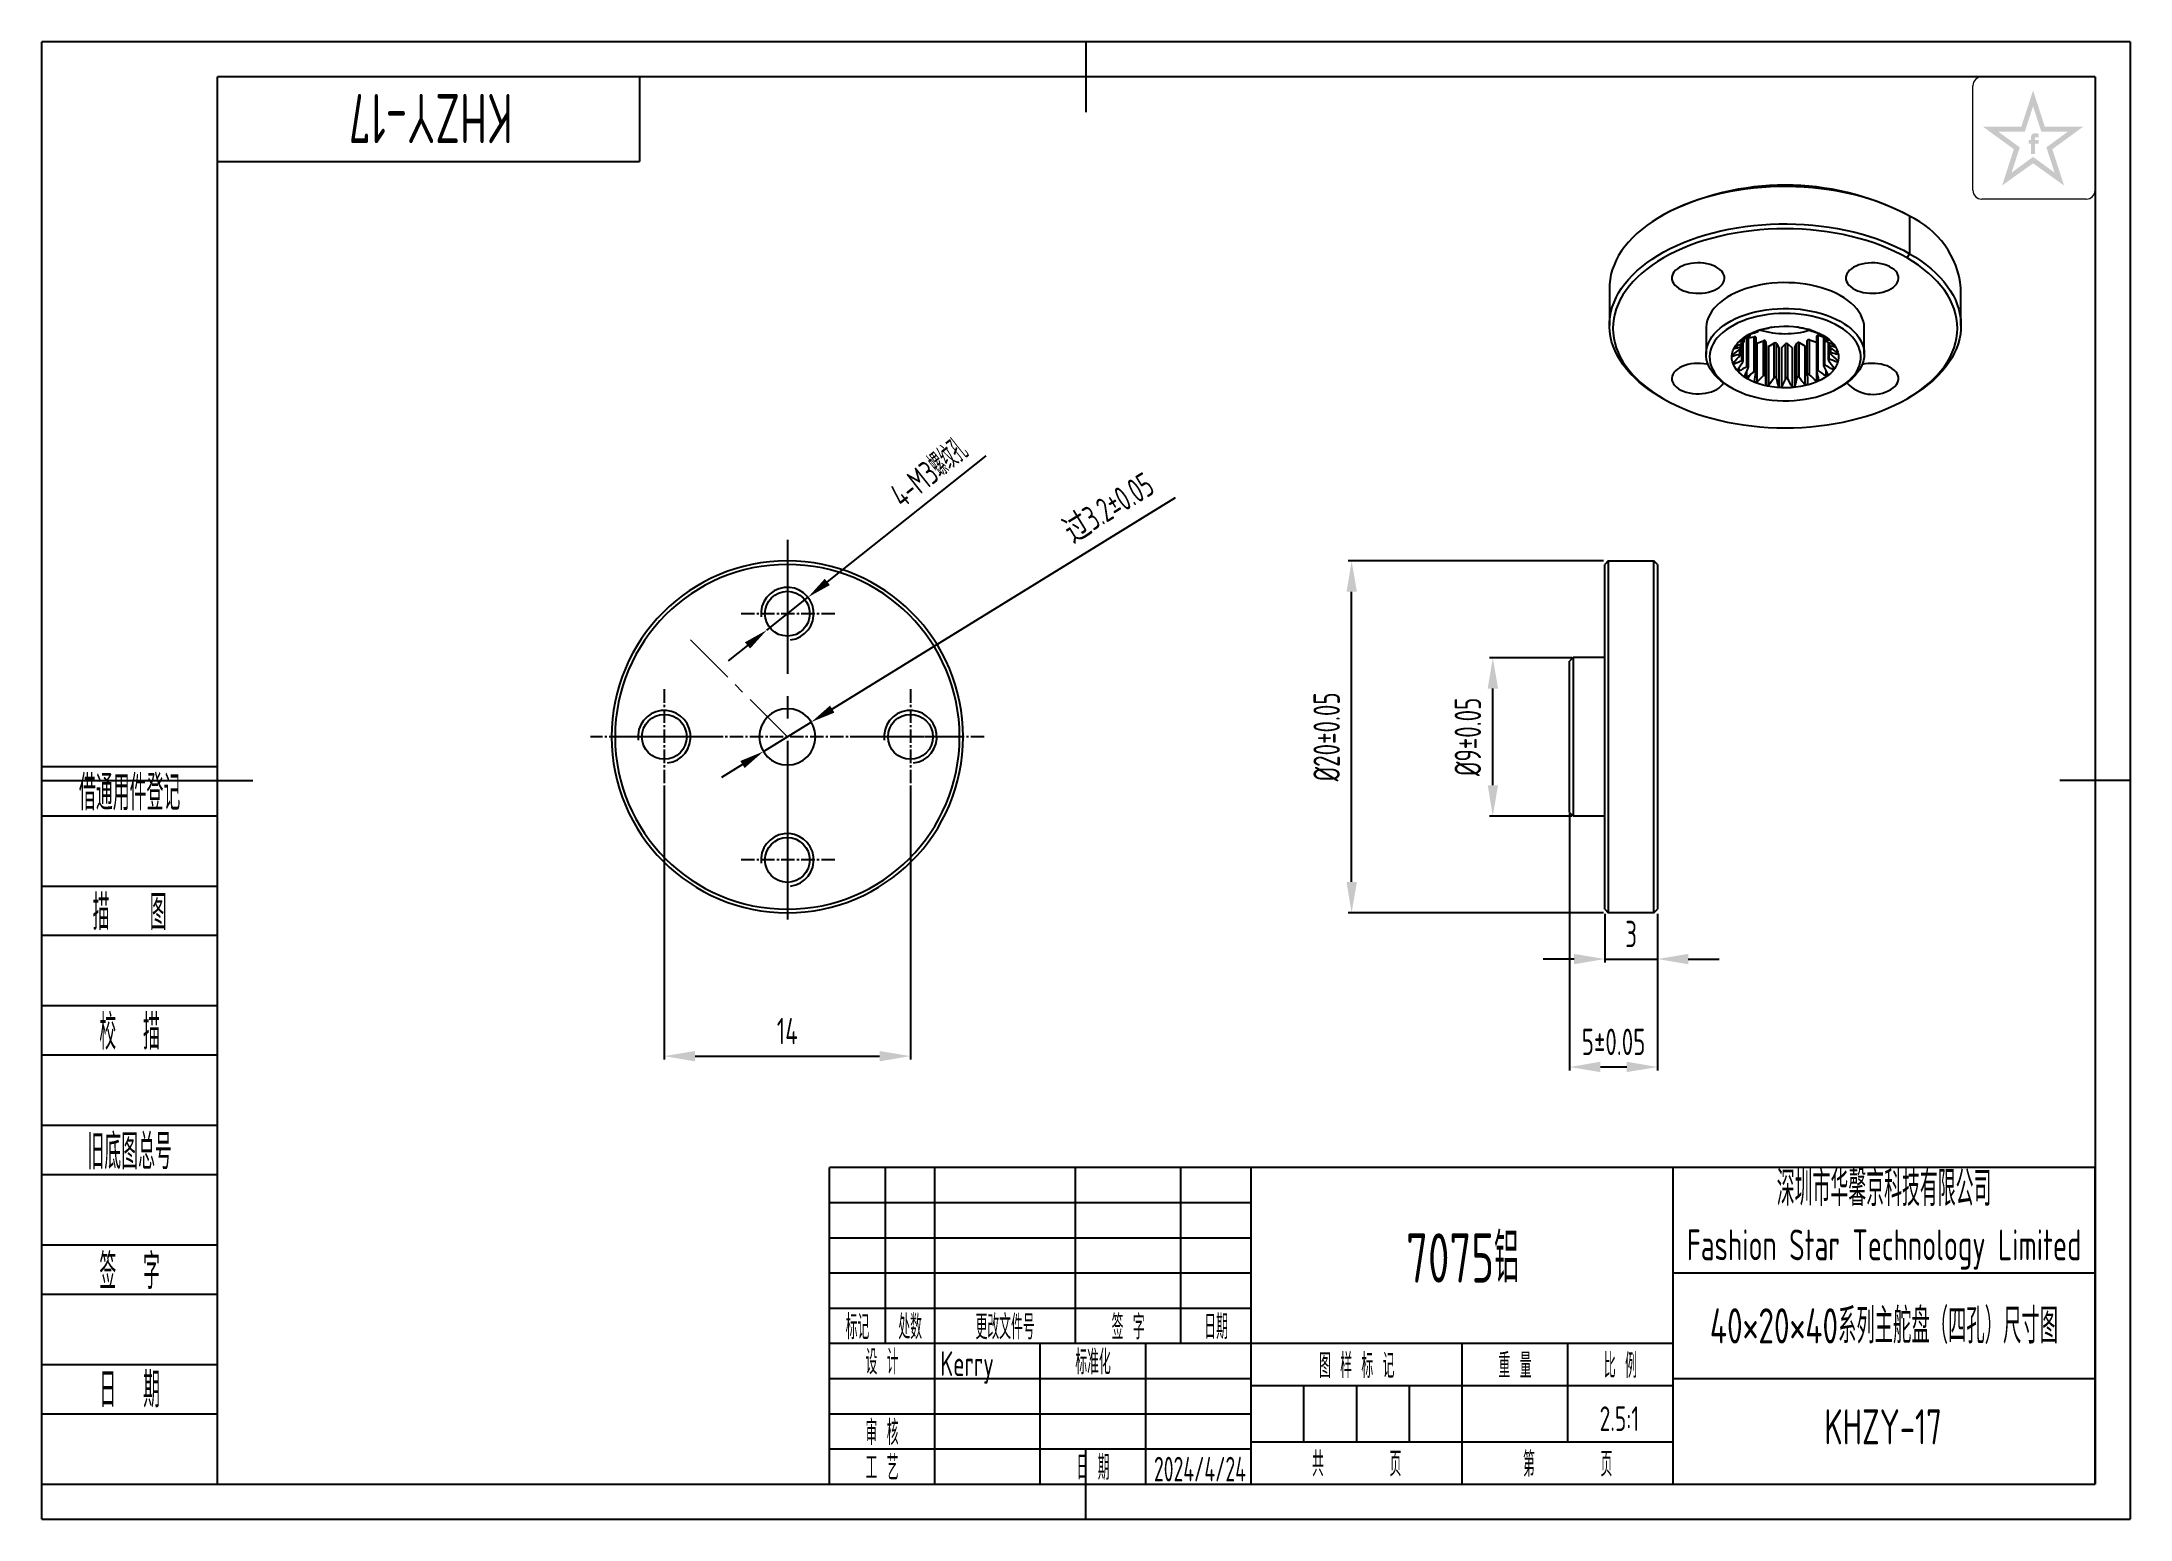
# Model space of a CAD drawing. Header units: inches. Extents: x -10 to 109, y -2 to 82.
import ezdxf
from ezdxf.enums import TextEntityAlignment as Align

# ---------------------------------------------------------------- set-up
doc = ezdxf.new("R2010")
doc.units = ezdxf.units.IN
doc.header["$LTSCALE"] = 0.4
doc.header["$MEASUREMENT"] = 0
doc.header["$PDMODE"] = 3
doc.header["$PDSIZE"] = 0.3125
doc.linetypes.add('CENTER', pattern=[0.6, 0.375, -0.075, 0.075, -0.075])
doc.linetypes.add('CENTER2', pattern=[28.575, 19.05, -3.175, 3.175, -3.175])
doc.layers.get('0').update_dxf_attribs({"linetype": 'CONTINUOUS'})
doc.layers.get('Defpoints').update_dxf_attribs({"linetype": 'CONTINUOUS'})
for name, color, linetype in [('1轮廓实线层', 7, 'CONTINUOUS'), ('2细线层', 4, 'CONTINUOUS'), ('3中心线层', 1, 'CENTER2'), ('6文字层', 3, 'CONTINUOUS'), ('7标注层', 4, 'CONTINUOUS'), ('DIM', 211, 'CONTINUOUS'), ('图框层', 7, 'CONTINUOUS')]:
    doc.layers.add(name, color=color, linetype=linetype)
doc.styles.add('PC_TEXTSTYLE', font='ISOCP.SHX', dxfattribs={"width": 0.707, "bigfont": 'GBCBIG.SHX'})
doc.styles.add('PC_TEXTSTYLE4', font='ISOCP.SHX', dxfattribs={"width": 0.707, "bigfont": 'GBCBIG.SHX'})
doc.dimstyles.new('GB_DIAMETER', dxfattribs={"dimtxt": 3.5, "dimasz": 3.5, "dimexe": 1, "dimexo": 0, "dimgap": 1.5, "dimtad": 1, "dimjust": 4, "dimdsep": 46, "dimtxsty": 'PC_TEXTSTYLE', "dimcen": 0, "dimclrd": 256, "dimclrt": 3, "dimadec": 0, "dimazin": 2, "dimtp": 0.1, "dimtm": 0.1, "dimtfac": 0.71, "dimtdec": 3, "dimtmove": 0, "dimatfit": 2, "dimfxl": 1, "dimtfill": 1, "dimarcsym": 0})
doc.dimstyles.new('GB_LINEAR', dxfattribs={"dimtxt": 3.5, "dimasz": 3.5, "dimexe": 1, "dimexo": 0, "dimgap": 1.5, "dimtad": 1, "dimdsep": 46, "dimtxsty": 'PC_TEXTSTYLE', "dimcen": 0, "dimclrd": 256, "dimclrt": 3, "dimadec": 0, "dimazin": 2, "dimtp": 0.1, "dimtm": 0.1, "dimtfac": 0.71, "dimtdec": 3, "dimtmove": 0, "dimatfit": 3, "dimfxl": 1, "dimtfill": 1, "dimarcsym": 0})

msp = doc.modelspace()

# ---------------------------------------------------------------- texts
at = {"layer": '6文字层', "insert": (94.8, 15), "char_height": 1.75, "width": 24, "attachment_point": 5, "style": 'PC_TEXTSTYLE4'}
msp.add_mtext('{\\H1.142857x;深圳市华馨京科技有限公司}\\P\\pxsm1,qc;Fashion Star Technology Limited', dxfattribs=at)

# ---------------------------------------------------------------- blocks, each defined once
blk = doc.blocks.new('*D2')
at = {"layer": '7标注层', "color": 0, "lineweight": -2}
for p, q in [((25.41, 39.72), (25.41, 24.13)), ((39.41, 39.72), (39.41, 24.13))]:
    blk.add_line(p, q, dxfattribs=at)
at = {"layer": '7标注层', "lineweight": -2}
blk.add_line((27.16, 24.33), (37.66, 24.33), dxfattribs=at)
at = {"layer": '7标注层'}
for points in [[(27.16, 24.62), (27.16, 24.03), (25.41, 24.33)], [(37.66, 24.03), (37.66, 24.62), (39.41, 24.33)]]:
    blk.add_solid(points, dxfattribs=at)
at = {"layer": 'Defpoints', "color": 0}
for p in [(25.41, 39.78), (39.41, 39.78), (39.41, 24.33)]:
    blk.add_point(p, dxfattribs=at)
at = {"layer": '7标注层', "color": 3, "insert": (32.41, 25.75), "char_height": 1.5, "attachment_point": 5, "style": 'PC_TEXTSTYLE', "bg_fill": 3, "box_fill_scale": 1.25, "bg_fill_color": 257, "bg_fill_transparency": 0}
blk.add_mtext('14', dxfattribs=at)
blk = doc.blocks.new('_ClosedBlank')
at = {"color": 0, "linetype": 'ByBlock', "lineweight": -2}
for p, q in [((-1, 0.167), (0, 0)), ((-1, 0.167), (-1, -0.167)), ((0, 0), (-1, -0.167))]:
    blk.add_line(p, q, dxfattribs=at)
blk = doc.blocks.new('*D10')
at = {"layer": '7标注层', "color": 0, "lineweight": -2}
for p, q in [((77.04, 46.98), (72.35, 46.98)), ((77.04, 37.98), (72.35, 37.98))]:
    blk.add_line(p, q, dxfattribs=at)
at = {"layer": '7标注层', "lineweight": -2}
blk.add_line((72.54, 39.73), (72.54, 45.23), dxfattribs=at)
at = {"layer": '7标注层'}
for points in [[(72.84, 45.23), (72.25, 45.23), (72.54, 46.98)], [(72.25, 39.73), (72.84, 39.73), (72.54, 37.98)]]:
    blk.add_solid(points, dxfattribs=at)
at = {"layer": 'Defpoints', "color": 0}
for p in [(72.54, 46.98), (77.11, 46.98), (77.11, 37.98)]:
    blk.add_point(p, dxfattribs=at)
at = {"layer": '7标注层', "color": 3, "insert": (71.12, 42.48), "char_height": 1.5, "attachment_point": 5, "rotation": 90, "style": 'PC_TEXTSTYLE', "bg_fill": 3, "box_fill_scale": 1.25, "bg_fill_color": 257, "bg_fill_transparency": 0}
blk.add_mtext('%%c9%%p0.05', dxfattribs=at)
blk = doc.blocks.new('*D3')
at = {"layer": '7标注层', "lineweight": -2}
for p, q in [((54.48, 56.07), (34.97, 44.06)), ((31.05, 41.65), (33.77, 43.32)), ((29.86, 40.91), (28.67, 40.18))]:
    blk.add_line(p, q, dxfattribs=at)
at = {"layer": '7标注层'}
for points in [[(34.84, 44.26), (35.09, 43.86), (33.77, 43.32)], [(29.98, 40.71), (29.74, 41.11), (31.05, 41.65)]]:
    blk.add_solid(points, dxfattribs=at)
at = {"layer": 'Defpoints', "color": 0}
for p in [(33.77, 43.32), (31.05, 41.65)]:
    blk.add_point(p, dxfattribs=at)
at = {"layer": '7标注层', "color": 3, "insert": (50.69, 55.48), "char_height": 1.4, "attachment_point": 5, "rotation": 31.6227, "style": 'PC_TEXTSTYLE', "bg_fill": 3, "box_fill_scale": 1.25, "bg_fill_color": 257, "bg_fill_transparency": 0}
blk.add_mtext('{\\fsimsun|b0|i0|c134|p54;过}{3.2%%p0.05}', dxfattribs=at)
blk = doc.blocks.new('*D5')
at = {"layer": '7标注层', "color": 0, "lineweight": -2}
for p, q in [((78.84, 52.48), (64.32, 52.48)), ((78.84, 32.48), (64.32, 32.48))]:
    blk.add_line(p, q, dxfattribs=at)
at = {"layer": '7标注层', "lineweight": -2}
blk.add_line((64.51, 34.23), (64.51, 50.73), dxfattribs=at)
at = {"layer": '7标注层'}
for points in [[(64.81, 50.73), (64.22, 50.73), (64.51, 52.48)], [(64.22, 34.23), (64.81, 34.23), (64.51, 32.48)]]:
    blk.add_solid(points, dxfattribs=at)
at = {"layer": 'Defpoints', "color": 0}
for p in [(64.51, 52.48), (78.91, 52.48), (78.91, 32.48)]:
    blk.add_point(p, dxfattribs=at)
at = {"layer": '7标注层', "color": 3, "insert": (63.09, 42.48), "char_height": 1.5, "attachment_point": 5, "rotation": 90, "style": 'PC_TEXTSTYLE', "bg_fill": 3, "box_fill_scale": 1.25, "bg_fill_color": 257, "bg_fill_transparency": 0}
blk.add_mtext('%%c20%%p0.05', dxfattribs=at)
blk = doc.blocks.new('*D8')
at = {"layer": '7标注层', "color": 0, "lineweight": -2}
for p, q in [((78.91, 32.42), (78.91, 29.65)), ((81.91, 32.42), (81.91, 29.65))]:
    blk.add_line(p, q, dxfattribs=at)
at = {"layer": '7标注层', "lineweight": -2}
for p, q in [((77.16, 29.85), (75.41, 29.85)), ((78.91, 29.85), (81.91, 29.85)), ((83.66, 29.85), (85.41, 29.85))]:
    blk.add_line(p, q, dxfattribs=at)
at = {"layer": '7标注层'}
for points in [[(77.16, 29.55), (77.16, 30.14), (78.91, 29.85)], [(83.66, 30.14), (83.66, 29.55), (81.91, 29.85)]]:
    blk.add_solid(points, dxfattribs=at)
at = {"layer": '7标注层', "color": 3, "insert": (80.41, 31.27), "char_height": 1.5, "attachment_point": 5, "style": 'PC_TEXTSTYLE', "bg_fill": 3, "box_fill_scale": 1.25, "bg_fill_color": 257, "bg_fill_transparency": 0}
blk.add_mtext('3', dxfattribs=at)
at = {"layer": 'Defpoints', "color": 0}
for p in [(78.91, 32.48), (81.91, 32.48), (81.91, 29.85)]:
    blk.add_point(p, dxfattribs=at)
blk = doc.blocks.new('*D9')
at = {"layer": '7标注层', "color": 0, "lineweight": -2}
for p, q in [((76.91, 38.12), (76.91, 23.52)), ((81.91, 32.42), (81.91, 23.52))]:
    blk.add_line(p, q, dxfattribs=at)
at = {"layer": '7标注层', "lineweight": -2}
blk.add_line((80.16, 23.71), (78.66, 23.71), dxfattribs=at)
at = {"layer": '7标注层'}
for points in [[(78.66, 24.01), (78.66, 23.42), (76.91, 23.71)], [(80.16, 23.42), (80.16, 24.01), (81.91, 23.71)]]:
    blk.add_solid(points, dxfattribs=at)
at = {"layer": 'Defpoints', "color": 0}
for p in [(76.91, 38.18), (81.91, 32.48)]:
    blk.add_point(p, dxfattribs=at)
at = {"layer": '7标注层', "color": 3, "insert": (79.41, 25.14), "char_height": 1.5, "attachment_point": 5, "style": 'PC_TEXTSTYLE', "bg_fill": 3, "box_fill_scale": 1.25, "bg_fill_color": 257, "bg_fill_transparency": 0}
blk.add_mtext('5%%p0.05', dxfattribs=at)
at = {"layer": 'Defpoints', "color": 0}
blk.add_point((76.91, 23.71), dxfattribs=at)
blk = doc.blocks.new('ZwmFrameMain_A4^_^无分区图框^_^landscape')
at = {"layer": '1轮廓实线层'}
for p, q in [((123.5, 205), (123.5, 195)), ((0, 0), (0, 200)), ((267, 200), (0, 200)), ((267, 200), (267, 0)), ((-25, 100), (5, 100)), ((272, 100), (262, 100)), ((123.5, -5), (123.5, 5)), ((0, 0), (267, 0))]:
    blk.add_line(p, q, dxfattribs=at)
at = {"layer": '2细线层'}
for p, q in [((-25, -5), (-25, 205)), ((272, 205), (-25, 205)), ((272, 205), (272, -5)), ((-25, -5), (272, -5))]:
    blk.add_line(p, q, dxfattribs=at)
blk = doc.blocks.new('ZwmFrameMain_标题栏1')
at = {"layer": '1轮廓实线层'}
for p, q in [((-180, 0), (-180, 45)), ((0, 45), (-180, 45)), ((-172, 20), (-172, 45)), ((-165, 20), (-165, 45)), ((-145, 20), (-145, 45)), ((-130, 20), (-130, 45)), ((-120, 0), (-120, 45)), ((0, 0), (0, 45)), ((-60, 30), (0, 30)), ((-180, 20), (-60, 20)), ((-165, 0), (-165, 20)), ((-150, 0), (-150, 20)), ((-135, 0), (-135, 20)), ((-60, 15), (0, 15)), ((-180, 0), (0, 0))]:
    blk.add_line(p, q, dxfattribs=at)
at = {"layer": '1轮廓实线层', "color": 7}
for p, q in [((-60, 0), (-60, 45)), ((-180, 25), (-120, 25))]:
    blk.add_line(p, q, dxfattribs=at)
at = {"layer": '2细线层'}
for p, q in [((-180, 40), (-120, 40)), ((-180, 35), (-120, 35)), ((-180, 30), (-120, 30)), ((-90, 0), (-90, 20)), ((-75, 6), (-75, 20)), ((-180, 15), (-120, 15)), ((-120, 14), (-60, 14)), ((-112.5, 6), (-112.5, 14)), ((-105, 6), (-105, 14)), ((-97.5, 6), (-97.5, 14)), ((-180, 10), (-120, 10)), ((-120, 6), (-60, 6)), ((-180, 5), (-120, 5))]:
    blk.add_line(p, q, dxfattribs=at)
at = {"layer": '6文字层', "style": 'PC_TEXTSTYLE', "width": 0.667}
for s, p in [('标记', (-176, 22.5)), ('处数', (-168.5, 22.5)), (' 更改文件号 ', (-155, 22.5)), (' 签 字 ', (-137.5, 22.5)), (' 日期 ', (-125, 22.5)), (' 设 计 ', (-172.5, 17.51)), (' 标准化 ', (-142.5, 17.51)), (' 图 样 标 记 ', (-105, 17)), (' 重 量 ', (-82.5, 17)), (' 比 例 ', (-67.5, 17)), (' 审 核 ', (-172.5, 7.5)), (' 工 艺 ', (-172.5, 2.5)), (' 日 期 ', (-142.5, 2.5)), ('共       页', (-105, 3)), ('第       页', (-75, 3))]:
    blk.add_text(s, height=3.5, dxfattribs=at).set_placement(p, align=Align.MIDDLE)
at = {"layer": '6文字层', "style": 'PC_TEXTSTYLE', "flags": 8}
for tag, height, width, p, p2 in [('企业名称', 5, 3.445461, (-54.29, 34.82), (-5.27, 34.82)), ('产品名称或材料标记', 7, 1.034456, (-113.46, 28.64), (-66.42, 28.64)), ('图样名称', 5, 3.480264, (-54.79, 19.98), (-5.27, 19.98)), ('标准化', 3.5, 1.756036, (-133.83, 15.37), (-120.75, 15.37)), ('审核', 3.5, 2.723972, (-163.99, 5.37), (-150.63, 5.37)), ('重量', 3.5, 2.448074, (-88.46, 7.54), (-76.55, 7.54)), ('比例', 3.5, 2.367734, (-73.35, 7.54), (-61.93, 7.54)), ('图样代号', 5, 3.489916, (-54.79, 5.63), (-5.52, 5.63)), ('工艺', 3.5, 2.851598, (-164.21, 0.37), (-150.89, 0.37)), ('日期', 3.5, 2.733185, (-133.83, 0.37), (-120.75, 0.37)), ('共几页', 3.5, 0.953151, (-108.58, 1.48), (-101.56, 1.48))]:
    blk.add_attdef(tag, text='', height=height, dxfattribs=dict(at, width=width)).set_placement(p, p2, align=Align.FIT)
at = {"layer": '6文字层', "style": 'PC_TEXTSTYLE', "width": 9.901758, "flags": 8}
blk.add_attdef('设计', text='', height=3.5, rotation=359.5768, dxfattribs=at).set_placement((-164.23, 15.37), (-150.37, 15.27), align=Align.FIT)
at = {"layer": '6文字层', "color": 3, "style": 'PC_TEXTSTYLE', "width": 0.96618, "flags": 8}
blk.add_attdef('第几页', text='', height=3.5, dxfattribs=at).set_placement((-78.29, 1.5), (-71.16, 1.5), align=Align.FIT)
at = {"layer": '6文字层', "color": 0, "style": 'PC_TEXTSTYLE', "width": 0.715273, "flags": 8}
blk.add_attdef('图纸张数', text='', height=3.5, dxfattribs=at).set_placement((-2.66, -3.87), (4.46, -3.87), align=Align.FIT)
blk = doc.blocks.new('ZwmFrameMain_图样代号')
at = {"layer": '2细线层', "linetype": 'Continuous'}
for p in [(60, 0), (0, -12)]:
    blk.add_line(p, (60, -12), dxfattribs=at)
at = {"layer": '6文字层', "style": 'PC_TEXTSTYLE', "width": 2.827942}
blk.add_attdef('图样代号', text='', height=7, rotation=180, dxfattribs=at).set_placement((58.24, -2.4), (2.35, -2.4), align=Align.FIT)
blk = doc.blocks.new('ZwmFrameMain_附加栏')
at = {"layer": '2细线层'}
for p, q in [((-25, 102), (0, 102)), ((-25, 95), (0, 95)), ((-25, 85), (0, 85)), ((-25, 78), (0, 78)), ((-25, 68), (0, 68)), ((-25, 61), (0, 61)), ((-25, 51), (0, 51)), ((-25, 44), (0, 44)), ((-25, 34), (0, 34)), ((-25, 27), (0, 27)), ((-25, 17), (0, 17)), ((-25, 10), (0, 10)), ((-25, 0), (0, 0))]:
    blk.add_line(p, q, dxfattribs=at)
at = {"layer": '6文字层', "color": 3, "style": 'PC_TEXTSTYLE'}
for s, width, p in [('借通用件登记', 0.667, (-12.5, 98.5)), ('描   图', 0.6667, (-12.5, 81.5)), ('校  描', 0.667, (-12.5, 64.5)), ('旧底图总号', 0.667, (-12.5, 47.5)), ('签  字', 0.667, (-12.5, 30.5)), ('日  期', 0.667, (-12.49, 13.6))]:
    blk.add_text(s, height=5, dxfattribs=dict(at, width=width)).set_placement(p, align=Align.MIDDLE)
at = {"layer": '6文字层', "style": 'PC_TEXTSTYLE'}
for tag, width, p, p2 in [('借通用件登记', 0.671328, (-23.44, 86.36), (-1.25, 86.36)), ('描图', 2.120922, (-23.44, 69.36), (-1.25, 69.36)), ('校图', 2.149976, (-23.75, 52.06), (-1.25, 52.06)), ('旧底图总号', 0.761452, (-22.84, 35.67), (-1.86, 35.67)), ('签字', 2.026939, (-23.14, 18.37), (-1.56, 18.37)), ('日期', 1.89999, (-22.84, 1.37), (-2.17, 1.37))]:
    blk.add_attdef(tag, text='', height=5, dxfattribs=dict(at, width=width)).set_placement(p, p2, align=Align.FIT)
blk = doc.blocks.new('*D23')
at = {"layer": '7标注层', "lineweight": -2}
for p, q in [((43.7, 58.46), (34.68, 51.29)), ((31.24, 48.55), (33.59, 50.42)), ((30.14, 47.68), (29.05, 46.81))]:
    blk.add_line(p, q, dxfattribs=at)
at = {"layer": '7标注层'}
for points in [[(34.54, 51.47), (34.83, 51.11), (33.59, 50.42)], [(30.29, 47.5), (30, 47.86), (31.24, 48.55)]]:
    blk.add_solid(points, dxfattribs=at)
at = {"layer": 'Defpoints', "color": 0}
for p in [(33.59, 50.42), (31.24, 48.55)]:
    blk.add_point(p, dxfattribs=at)
at = {"layer": '7标注层', "color": 3, "insert": (40.46, 57.52), "char_height": 1.4, "attachment_point": 5, "rotation": 38.4811, "style": 'PC_TEXTSTYLE', "bg_fill": 3, "box_fill_scale": 1.25, "bg_fill_color": 257, "bg_fill_transparency": 0}
blk.add_mtext('4-M3螺纹孔', dxfattribs=at)

# ---------------------------------------------------------------- dimensions: what is measured, and where the dimension line sits
at = {"layer": '7标注层'}
dim = msp.add_linear_dim(base=(72.544, 46.984), p1=(77.11, 37.984), p2=(77.11, 46.984), angle=90, text='%%c<>%%p0.05', dimstyle='GB_LINEAR', override={"dimscale": 0.5, "dimtxt": 3, "dimexe": 0.396, "dimexo": 0.1375, "dimdec": 0, "dimzin": 0, "dimpost": '<>', "dimcen": 0.198, "dimtp": 0, "dimtm": 0, "dimldrblk": 'ClosedBlank', "dimtvp": 0.1, "dimtfill": 1, "dimtfillclr": 0, "dimtzin": 0}, dxfattribs=at)
dim.commit()
dim.dimension.update_dxf_attribs({"geometry": '*D10', "text_midpoint": (72.544, 42.484), "dimtype": 160})
dim = msp.add_linear_dim(base=(39.412, 24.326), p1=(25.412, 39.784), p2=(39.412, 39.784), dimstyle='GB_LINEAR', override={"dimscale": 0.5, "dimtxt": 3, "dimasz": 3.5, "dimexe": 0.396, "dimexo": 0.1375, "dimgap": 1.5, "dimtad": 1, "dimdec": 0, "dimlfac": 1, "dimzin": 0, "dimpost": '<>', "dimsah": 0, "dimcen": 0.198, "dimse1": 0, "dimse2": 0, "dimsd1": 0, "dimsd2": 0, "dimtp": 0, "dimtm": 0, "dimtofl": 1, "dimldrblk": 'ClosedBlank', "dimtvp": 0.1, "dimtfill": 1, "dimtfillclr": 0, "dimtzin": 0}, dxfattribs=at)
dim.commit()
dim.dimension.update_dxf_attribs({"geometry": '*D2', "text_midpoint": (32.412, 24.326), "dimtype": 160})

# ---------------------------------------------------------------- hatches: boundary and pattern name
at = {"layer": '6文字层', "lineweight": 5}
h = msp.add_hatch(color=2, dxfattribs=at)
edge = h.paths.add_edge_path(flags=0)
edge.add_line((103.386, 76.209), (103.584, 76.209))
edge.add_line((103.584, 76.209), (103.584, 76.422))
edge.add_line((103.584, 76.422), (103.388, 76.422))
edge.add_line((103.388, 76.422), (103.388, 76.527))
edge.add_spline(control_points=[(103.388, 76.527), (103.388, 76.539), (103.388, 76.587), (103.482, 76.572), (103.541, 76.563), (103.575, 76.555), (103.588, 76.551)], knot_values=[0, 0, 0, 0, 1.4943482, 5.8188355, 8.4876202, 10.3632598, 10.3632598, 10.3632598, 10.3632598], degree=3, periodic=0)
edge.add_line((103.588, 76.551), (103.588, 76.769))
edge.add_spline(control_points=[(103.588, 76.769), (103.553, 76.778), (103.466, 76.798), (103.342, 76.809), (103.228, 76.757), (103.17, 76.685), (103.16, 76.63), (103.157, 76.614)], knot_values=[0, 0, 0, 0, 4.9341397, 11.9452686, 16.0265909, 21.3569295, 23.4510995, 23.4510995, 23.4510995, 23.4510995], degree=3, periodic=0)
edge.add_line((103.157, 76.614), (103.157, 76.422))
edge.add_line((103.157, 76.422), (103.014, 76.422))
edge.add_line((103.014, 76.422), (103.014, 76.209))
edge.add_line((103.014, 76.209), (103.159, 76.209))
edge.add_line((103.159, 76.209), (103.159, 75.614))
edge.add_line((103.159, 75.614), (103.386, 75.614))
edge.add_line((103.386, 75.614), (103.386, 76.209))
h.paths.add_polyline_path([(106.114, 77.166), (103.944, 77.166), (103.274, 79.237), (102.604, 77.166), (100.434, 77.166), (102.181, 75.893), (101.511, 73.828), (103.274, 75.09), (105.037, 73.828), (104.367, 75.893)])
h.paths.add_polyline_path([(104.031, 75.998), (104.497, 74.562), (103.274, 75.457), (102.051, 74.562), (102.517, 75.998), (101.29, 76.893), (102.806, 76.893), (103.274, 78.337), (103.742, 76.893), (105.257, 76.893)], flags=16)

# ---------------------------------------------------------------- linework, layer by layer
at = {"color": 7, "linetype": 'Continuous', "lineweight": 25}
for p, q in [((82.242, 72.158), (82.101, 72.076)), ((96.244, 72.077), (96.103, 72.158)), ((96.244, 72.077), (96.244, 69.953)), ((96.103, 69.709), (96.244, 69.953)), ((79.173, 67.994), (79.173, 65.871)), ((99.173, 65.871), (99.173, 67.994)), ((84.673, 65.708), (84.673, 64.238)), ((87.175, 65.282), (87.175, 65.375)), ((87.641, 65.535), (87.641, 65.585)), ((88.412, 65.771), (88.548, 65.79)), ((90.571, 65.628), (90.571, 65.592)), ((91.066, 65.434), (91.066, 65.354)), ((91.137, 65.361), (91.319, 65.314)), ((93.673, 64.238), (93.673, 65.708)), ((86.635, 64.219), (86.635, 64.561)), ((86.655, 64.599), (86.655, 64.828)), ((86.778, 63.845), (86.778, 64.901)), ((86.839, 64.961), (86.839, 65.112)), ((87.078, 65.161), (87.408, 65.225)), ((87.078, 63.5), (87.078, 65.22)), ((87.408, 63.243), (87.408, 65.225)), ((87.514, 63.197), (87.514, 65.182)), ((87.553, 64.863), (87.935, 65.007)), ((87.553, 64.863), (87.553, 62.638)), ((87.935, 63.024), (87.935, 65.007)), ((88.059, 62.987), (88.059, 64.97)), ((88.059, 64.97), (88.083, 64.707)), ((88.083, 64.707), (88.083, 62.482)), ((88.231, 64.676), (88.54, 64.87)), ((88.231, 64.676), (88.231, 62.451)), ((88.54, 62.887), (88.54, 64.87)), ((88.676, 62.87), (88.676, 64.853)), ((88.676, 64.853), (88.812, 64.601)), ((88.812, 64.601), (88.812, 62.376)), ((88.969, 64.593), (89.185, 64.825)), ((88.969, 64.593), (88.969, 62.368)), ((89.185, 62.842), (89.185, 64.825)), ((89.324, 62.845), (89.324, 64.827)), ((89.324, 64.827), (89.564, 64.603)), ((89.564, 64.603), (89.564, 62.379)), ((89.72, 64.618), (89.829, 64.874)), ((89.72, 64.618), (89.72, 62.393)), ((89.829, 62.891), (89.829, 64.874)), ((89.962, 62.913), (89.962, 64.896)), ((89.962, 64.896), (90.291, 64.714)), ((90.291, 64.714), (90.291, 62.489)), ((90.432, 63.031), (90.432, 65.013)), ((90.551, 63.071), (90.551, 65.054)), ((90.551, 65.054), (90.949, 64.925)), ((90.949, 64.925), (90.949, 62.7)), ((90.953, 65.247), (90.953, 63.274)), ((91.053, 63.309), (91.053, 65.292)), ((91.053, 65.292), (91.243, 65.262)), ((91.357, 65.215), (91.357, 63.582)), ((91.436, 65.181), (91.436, 65.046)), ((91.618, 64.922), (91.618, 63.937)), ((91.66, 64.899), (91.66, 64.692)), ((91.722, 64.621), (91.722, 64.314)), ((86.263, 63.799), (86.263, 63.673)), ((86.537, 63.459), (86.537, 63.269)), ((86.976, 63.238), (86.976, 62.916)), ((87.209, 63.094), (87.027, 62.836)), ((91.494, 63.276), (91.494, 62.998)), ((91.894, 63.536), (91.894, 63.366)), ((92.123, 63.894), (92.123, 63.78)), ((82.102, 61.789), (82.243, 61.708)), ((85.99, 62.402), (86.132, 62.32)), ((92.214, 62.32), (92.355, 62.402)), ((96.104, 61.708), (96.245, 61.79)), ((81.91, 52.284), (81.71, 52.484))]:
    msp.add_line(p, q, dxfattribs=at)
at = {"color": 1, "linetype": 'Continuous', "lineweight": 25}
for p, q in [((87.169, 65.286), (87.169, 65.373)), ((87.64, 65.544), (87.64, 65.584)), ((90.571, 65.597), (90.571, 65.628)), ((91.07, 65.357), (91.07, 65.433)), ((86.588, 64.237), (86.588, 64.52)), ((86.626, 64.611), (86.626, 64.81)), ((86.713, 63.869), (86.713, 64.862)), ((86.823, 64.968), (86.823, 65.104)), ((86.992, 63.531), (86.992, 65.181)), ((91.437, 63.611), (91.437, 65.042)), ((91.449, 65.052), (91.449, 65.175)), ((91.679, 63.959), (91.679, 64.657)), ((91.685, 64.703), (91.685, 64.884)), ((91.764, 64.331), (91.764, 64.59))]:
    msp.add_line(p, q, dxfattribs=at)
at = {"color": 7, "linetype": 'Continuous', "lineweight": 25, "flags": 128}
for points in [[(96.244, 72.077), (95.894, 72.269), (95.529, 72.451), (95.148, 72.623), (94.754, 72.785), (94.346, 72.935), (93.927, 73.073), (93.496, 73.2), (93.055, 73.314), (92.606, 73.417), (92.148, 73.506), (91.683, 73.582), (91.213, 73.646), (90.737, 73.696), (90.258, 73.733), (89.777, 73.757), (89.294, 73.767), (88.81, 73.764), (88.328, 73.747), (87.848, 73.716), (87.37, 73.673), (86.897, 73.616), (86.429, 73.546), (85.968, 73.463), (85.514, 73.367), (85.069, 73.259), (84.633, 73.138), (84.208, 73.006), (83.794, 72.861), (83.393, 72.705), (83.006, 72.539), (82.633, 72.361), (82.275, 72.174), (81.933, 71.977), (81.608, 71.77), (81.301, 71.555), (81.012, 71.331), (80.743, 71.099), (80.493, 70.861), (80.263, 70.615), (80.054, 70.364), (79.866, 70.107), (79.7, 69.845), (79.557, 69.578), (79.435, 69.308), (79.337, 69.035), (79.261, 68.76), (79.209, 68.482), (79.179, 68.204), (79.173, 67.994)], [(82.102, 61.789), (81.768, 61.991), (81.452, 62.202), (81.154, 62.422), (80.875, 62.65), (80.615, 62.885), (80.375, 63.127), (80.156, 63.376), (79.957, 63.63), (79.781, 63.89), (79.626, 64.154), (79.493, 64.422), (79.383, 64.694), (79.296, 64.968), (79.232, 65.245), (79.191, 65.523), (79.174, 65.802), (79.179, 66.081), (79.209, 66.359), (79.261, 66.636), (79.337, 66.912), (79.435, 67.185), (79.557, 67.455), (79.7, 67.722), (79.866, 67.984), (80.054, 68.241), (80.263, 68.492), (80.493, 68.738), (80.743, 68.976), (81.012, 69.208), (81.301, 69.432), (81.608, 69.647), (81.933, 69.854), (82.275, 70.051), (82.633, 70.238), (83.006, 70.416), (83.393, 70.582), (83.794, 70.738), (84.208, 70.883), (84.633, 71.015), (85.069, 71.136), (85.514, 71.244), (85.968, 71.34), (86.429, 71.423), (86.897, 71.493), (87.37, 71.55), (87.848, 71.593), (88.328, 71.624), (88.81, 71.641), (89.294, 71.644), (89.777, 71.634), (90.258, 71.61), (90.737, 71.573), (91.213, 71.523), (91.683, 71.459), (92.148, 71.383), (92.606, 71.294), (93.055, 71.191), (93.496, 71.077), (93.927, 70.95), (94.346, 70.812), (94.754, 70.662), (95.148, 70.5), (95.529, 70.328), (95.894, 70.146), (96.244, 69.953)], [(96.103, 69.709), (95.754, 69.9), (95.39, 70.081), (95.011, 70.252), (94.617, 70.412), (94.211, 70.561), (93.793, 70.698), (93.363, 70.822), (92.923, 70.935), (92.474, 71.035), (92.018, 71.122), (91.554, 71.196), (91.085, 71.257), (90.611, 71.304), (90.133, 71.338), (89.654, 71.359), (89.173, 71.366), (88.692, 71.359), (88.212, 71.338), (87.735, 71.304), (87.261, 71.257), (86.792, 71.196), (86.328, 71.122), (85.871, 71.035), (85.423, 70.935), (84.983, 70.822), (84.553, 70.698), (84.135, 70.561), (83.728, 70.412), (83.335, 70.252), (82.956, 70.081), (82.592, 69.9), (82.243, 69.709), (81.912, 69.507), (81.597, 69.297), (81.301, 69.078), (81.025, 68.851), (80.767, 68.617), (80.53, 68.375), (80.314, 68.127), (80.119, 67.873), (79.946, 67.614), (79.795, 67.35), (79.667, 67.083), (79.561, 66.812), (79.479, 66.538), (79.42, 66.263), (79.385, 65.986), (79.373, 65.708), (79.385, 65.431), (79.42, 65.154), (79.479, 64.878), (79.561, 64.604), (79.667, 64.334), (79.795, 64.066), (79.946, 63.802), (80.119, 63.543), (80.314, 63.289), (80.53, 63.041), (80.767, 62.8), (81.025, 62.565), (81.301, 62.338), (81.597, 62.119), (81.912, 61.909), (82.243, 61.708)], [(82.243, 61.708), (82.592, 61.516), (82.956, 61.335), (83.335, 61.164), (83.728, 61.004), (84.135, 60.856), (84.553, 60.719), (84.983, 60.594), (85.423, 60.481), (85.871, 60.381), (86.328, 60.294), (86.792, 60.22), (87.261, 60.159), (87.735, 60.112), (88.212, 60.078), (88.692, 60.058), (89.173, 60.051), (89.654, 60.058), (90.133, 60.078), (90.611, 60.112), (91.085, 60.159), (91.554, 60.22), (92.018, 60.294), (92.474, 60.381), (92.923, 60.481), (93.363, 60.594), (93.793, 60.719), (94.211, 60.856), (94.617, 61.004), (95.011, 61.164), (95.39, 61.335), (95.754, 61.516), (96.103, 61.708), (96.434, 61.909), (96.748, 62.119), (97.044, 62.338), (97.321, 62.565), (97.579, 62.8), (97.816, 63.041), (98.032, 63.289), (98.227, 63.543), (98.4, 63.802), (98.551, 64.066), (98.679, 64.334), (98.785, 64.604), (98.867, 64.878), (98.926, 65.154), (98.961, 65.431), (98.973, 65.708), (98.961, 65.986), (98.926, 66.263), (98.867, 66.538), (98.785, 66.812), (98.679, 67.083), (98.551, 67.35), (98.4, 67.614), (98.227, 67.873), (98.032, 68.127), (97.816, 68.375), (97.579, 68.617), (97.321, 68.851), (97.044, 69.078), (96.748, 69.297), (96.434, 69.507), (96.103, 69.709)], [(85.284, 67.953), (85.408, 68.035), (85.514, 68.125), (85.6, 68.222), (85.664, 68.324), (85.705, 68.43), (85.722, 68.538), (85.716, 68.647), (85.687, 68.754), (85.634, 68.859), (85.56, 68.959), (85.464, 69.052), (85.348, 69.138), (85.215, 69.215), (85.066, 69.282), (84.904, 69.337), (84.731, 69.38), (84.55, 69.411), (84.364, 69.428), (84.176, 69.431), (83.989, 69.421), (83.805, 69.397), (83.627, 69.36), (83.46, 69.311), (83.304, 69.25), (83.162, 69.178), (83.038, 69.096), (82.932, 69.006), (82.847, 68.909), (82.783, 68.807), (82.742, 68.701), (82.724, 68.593), (82.73, 68.484), (82.759, 68.377), (82.812, 68.272), (82.887, 68.172), (82.983, 68.079), (83.098, 67.993), (83.231, 67.916), (83.38, 67.849), (83.542, 67.794), (83.715, 67.751), (83.896, 67.721), (84.082, 67.703), (84.27, 67.7), (84.458, 67.71), (84.642, 67.734), (84.819, 67.771), (84.987, 67.82), (85.143, 67.881), (85.284, 67.953)], [(95.183, 67.953), (95.308, 68.035), (95.414, 68.125), (95.499, 68.222), (95.563, 68.324), (95.604, 68.43), (95.622, 68.538), (95.616, 68.647), (95.587, 68.754), (95.534, 68.859), (95.459, 68.959), (95.363, 69.052), (95.248, 69.138), (95.115, 69.215), (94.966, 69.282), (94.804, 69.337), (94.631, 69.38), (94.45, 69.411), (94.264, 69.428), (94.076, 69.431), (93.888, 69.421), (93.704, 69.397), (93.527, 69.36), (93.359, 69.311), (93.203, 69.25), (93.062, 69.178), (92.937, 69.096), (92.832, 69.006), (92.746, 68.909), (92.682, 68.807), (92.641, 68.701), (92.623, 68.593), (92.629, 68.484), (92.659, 68.377), (92.711, 68.272), (92.786, 68.172), (92.882, 68.079), (92.997, 67.993), (93.131, 67.916), (93.28, 67.849), (93.442, 67.794), (93.615, 67.751), (93.795, 67.721), (93.981, 67.703), (94.17, 67.7), (94.357, 67.71), (94.541, 67.734), (94.718, 67.771), (94.886, 67.82), (95.042, 67.881), (95.183, 67.953)], [(96.244, 69.953), (96.577, 69.752), (96.893, 69.54), (97.191, 69.321), (97.471, 69.093), (97.731, 68.858), (97.971, 68.616), (98.19, 68.367), (98.388, 68.113), (98.565, 67.853), (98.72, 67.589), (98.853, 67.321), (98.963, 67.049), (99.05, 66.775), (99.114, 66.498), (99.155, 66.22), (99.172, 65.941), (99.166, 65.662), (99.137, 65.384), (99.085, 65.106), (99.009, 64.831), (98.911, 64.558), (98.789, 64.288), (98.645, 64.021), (98.48, 63.759), (98.292, 63.502), (98.083, 63.251), (97.853, 63.005), (97.603, 62.766), (97.334, 62.535), (97.045, 62.311), (96.738, 62.096), (96.413, 61.889), (96.245, 61.79)], [(93.673, 65.708), (93.673, 65.732), (93.658, 65.919), (93.62, 66.105), (93.559, 66.289), (93.475, 66.471), (93.368, 66.648), (93.24, 66.82), (93.09, 66.987), (92.92, 67.147), (92.731, 67.299), (92.522, 67.443), (92.297, 67.578), (92.055, 67.703), (91.798, 67.818), (91.528, 67.922), (91.245, 68.014), (90.951, 68.095), (90.648, 68.162), (90.338, 68.217), (90.021, 68.259), (89.7, 68.288), (89.376, 68.303), (89.051, 68.305), (88.727, 68.293), (88.405, 68.268), (88.087, 68.229), (87.775, 68.177), (87.47, 68.113), (87.174, 68.035), (86.888, 67.946), (86.614, 67.845), (86.354, 67.733), (86.108, 67.61), (85.878, 67.478), (85.666, 67.336), (85.471, 67.185), (85.296, 67.027), (85.141, 66.862), (85.008, 66.691), (84.896, 66.515), (84.806, 66.335), (84.739, 66.152), (84.695, 65.966), (84.675, 65.778), (84.673, 65.708)], [(85.99, 62.402), (85.934, 62.435), (85.717, 62.575), (85.518, 62.723), (85.338, 62.879), (85.178, 63.042), (85.039, 63.212), (84.922, 63.387), (84.826, 63.566), (84.754, 63.749), (84.704, 63.934), (84.677, 64.121), (84.675, 64.309), (84.695, 64.496), (84.739, 64.682), (84.806, 64.865), (84.896, 65.046), (85.008, 65.222), (85.141, 65.393), (85.296, 65.558), (85.471, 65.716), (85.666, 65.866), (85.878, 66.008), (86.108, 66.14), (86.354, 66.263), (86.614, 66.375), (86.888, 66.476), (87.174, 66.566), (87.47, 66.643), (87.775, 66.708), (88.087, 66.759), (88.405, 66.798), (88.727, 66.823), (89.051, 66.835), (89.376, 66.834), (89.7, 66.818), (90.021, 66.79), (90.338, 66.748), (90.648, 66.693), (90.951, 66.625), (91.245, 66.544), (91.528, 66.452), (91.798, 66.348), (92.055, 66.233), (92.297, 66.108), (92.522, 65.973), (92.731, 65.829), (92.92, 65.677), (93.09, 65.517), (93.24, 65.35), (93.368, 65.178), (93.475, 65.001), (93.559, 64.82), (93.62, 64.635), (93.658, 64.449), (93.673, 64.262), (93.664, 64.074), (93.632, 63.888), (93.576, 63.703), (93.498, 63.521), (93.397, 63.343), (93.274, 63.169), (93.13, 63.001), (92.965, 62.839), (92.78, 62.685), (92.576, 62.539), (92.355, 62.401), (92.355, 62.401)], [(92.213, 62.32), (92.43, 62.454), (92.628, 62.597), (92.808, 62.749), (92.968, 62.907), (93.107, 63.072), (93.224, 63.243), (93.319, 63.418), (93.392, 63.596), (93.442, 63.778), (93.468, 63.96), (93.471, 64.144), (93.451, 64.327), (93.407, 64.509), (93.34, 64.688), (93.25, 64.864), (93.138, 65.036), (93.004, 65.202), (92.85, 65.362), (92.675, 65.516), (92.481, 65.661), (92.269, 65.798), (92.04, 65.925), (91.796, 66.042), (91.537, 66.149), (91.265, 66.244), (90.982, 66.327), (90.689, 66.398), (90.388, 66.456), (90.08, 66.502), (89.767, 66.534), (89.451, 66.552), (89.133, 66.557), (88.816, 66.549), (88.5, 66.527), (88.188, 66.491), (87.882, 66.443), (87.583, 66.381), (87.292, 66.307), (87.011, 66.221), (86.743, 66.123), (86.487, 66.014), (86.247, 65.894), (86.022, 65.764), (85.815, 65.625), (85.625, 65.478), (85.456, 65.323), (85.306, 65.161), (85.178, 64.993), (85.071, 64.82), (84.987, 64.643), (84.926, 64.463), (84.888, 64.281), (84.873, 64.098), (84.882, 63.915), (84.914, 63.732), (84.97, 63.551), (85.048, 63.374), (85.149, 63.2), (85.272, 63.031), (85.416, 62.867), (85.581, 62.71), (85.766, 62.561), (85.969, 62.42), (86.189, 62.288), (86.426, 62.165), (86.678, 62.053), (86.943, 61.953), (87.221, 61.863), (87.509, 61.786), (87.806, 61.721), (88.111, 61.67), (88.422, 61.631), (88.737, 61.606), (89.054, 61.594), (89.371, 61.595), (89.688, 61.611), (90.002, 61.639), (90.311, 61.681), (90.615, 61.736), (90.91, 61.804), (91.196, 61.884), (91.47, 61.977), (91.732, 62.08), (91.981, 62.195), (92.213, 62.32)], [(87.027, 62.836), (86.843, 62.952), (86.678, 63.077), (86.534, 63.21), (86.41, 63.351), (86.309, 63.496), (86.23, 63.647), (86.176, 63.801), (86.145, 63.957), (86.139, 64.114), (86.157, 64.271), (86.2, 64.426), (86.266, 64.579), (86.356, 64.727), (86.469, 64.87), (86.603, 65.007), (86.758, 65.136), (86.933, 65.257), (87.125, 65.368), (87.335, 65.469), (87.558, 65.558), (87.795, 65.636), (88.043, 65.701), (88.3, 65.753), (88.564, 65.791), (88.833, 65.816), (89.105, 65.827), (89.377, 65.823), (89.648, 65.805), (89.914, 65.774), (90.175, 65.729), (90.428, 65.67), (90.671, 65.599), (90.901, 65.515), (91.118, 65.42), (91.319, 65.314)], [(91.319, 65.314), (91.502, 65.198), (91.667, 65.073), (91.812, 64.94), (91.936, 64.8), (92.037, 64.654), (92.116, 64.503), (92.17, 64.349), (92.201, 64.193), (92.207, 64.036), (92.189, 63.879), (92.146, 63.724), (92.079, 63.571), (91.989, 63.423), (91.877, 63.28), (91.742, 63.143), (91.587, 63.014), (91.413, 62.893), (91.22, 62.782), (91.011, 62.681), (90.787, 62.592), (90.551, 62.514), (90.303, 62.449), (90.046, 62.397), (89.782, 62.359), (89.513, 62.334), (89.241, 62.324), (88.969, 62.327), (88.698, 62.345), (88.431, 62.376), (88.171, 62.421), (87.918, 62.48), (87.675, 62.551), (87.445, 62.635), (87.228, 62.73), (87.027, 62.836)], [(87.514, 65.182), (87.513, 65.185), (87.509, 65.196), (87.5, 65.207), (87.487, 65.216), (87.469, 65.223), (87.449, 65.227), (87.429, 65.228), (87.408, 65.225)], [(88.059, 64.97), (88.055, 64.982), (88.046, 64.993), (88.032, 65.002), (88.015, 65.009), (87.996, 65.013), (87.975, 65.014), (87.954, 65.012), (87.935, 65.007)], [(90.551, 65.054), (90.532, 65.058), (90.511, 65.06), (90.49, 65.058), (90.471, 65.053), (90.455, 65.046), (90.442, 65.036), (90.434, 65.025), (90.432, 65.013)], [(91.053, 65.292), (91.033, 65.293), (91.012, 65.292), (90.993, 65.287), (90.976, 65.28), (90.963, 65.27), (90.955, 65.259), (90.953, 65.247)], [(84.789, 63.653), (84.731, 63.665), (84.55, 63.696), (84.364, 63.713), (84.176, 63.716), (83.989, 63.706), (83.805, 63.682), (83.627, 63.645), (83.46, 63.596), (83.304, 63.535), (83.162, 63.463), (83.038, 63.381), (82.932, 63.292), (82.847, 63.195), (82.783, 63.092), (82.742, 62.986), (82.724, 62.878), (82.73, 62.769), (82.759, 62.662), (82.812, 62.557), (82.887, 62.458), (82.983, 62.364), (83.098, 62.278), (83.231, 62.201), (83.38, 62.135), (83.542, 62.079), (83.715, 62.036), (83.896, 62.006), (84.082, 61.989), (84.27, 61.985), (84.458, 61.995), (84.642, 62.019), (84.819, 62.056), (84.987, 62.105), (85.143, 62.167), (85.284, 62.238), (85.284, 62.238)], [(95.183, 62.238), (95.308, 62.32), (95.414, 62.41), (95.499, 62.507), (95.563, 62.609), (95.604, 62.715), (95.622, 62.824), (95.616, 62.932), (95.587, 63.04), (95.534, 63.144), (95.459, 63.244), (95.363, 63.337), (95.248, 63.423), (95.115, 63.5), (94.966, 63.567), (94.804, 63.622), (94.631, 63.665), (94.45, 63.696), (94.264, 63.713), (94.076, 63.716), (93.888, 63.706), (93.704, 63.682), (93.557, 63.653)]]:
    msp.add_lwpolyline(points, dxfattribs=at)
msp.add_circle((25.412, 42.484), 1.275)
at = {"color": 7, "linetype": 'Continuous', "lineweight": 25}
for centre, radius, start, end in [((89.173, 58.822), 15.029, 62.54349, 117.46188), ((94.183, 67.506), 5.014, 5.59115, 65.729), ((88.494, 62.822), 2.885, 118.70281, 119.99309), ((88.909, 61.887), 3.909, 107.79673, 109.90379), ((89.173, 70.356), 4.953, 253.28474, 286.39421), ((89.13, 61.028), 4.797, 98.60168, 100.44011), ((89.198, 60.908), 4.918, 81.74437, 82.48676), ((89.36, 61.645), 4.163, 72.59878, 74.61949), ((89.751, 62.634), 3.098, 61.79606, 64.25652), ((87.176, 64.096), 1.003, 174.27468, 179.49336), ((87.402, 64.021), 1.242, 151.0232, 155.54806), ((87.898, 63.639), 1.871, 132.58606, 136.03044), ((88.438, 62.919), 2.773, 119.99292, 121.31765), ((88.597, 64.779), 0.107, 43.21819, 122.07628), ((89.256, 64.738), 0.112, 52.8828, 129.19589), ((89.909, 64.806), 0.104, 59.22724, 139.81455), ((90.304, 63.481), 2.085, 48.05139, 51.25593), ((90.839, 63.961), 1.363, 29.82286, 34.07612), ((91.146, 64.093), 1.027, 6.73035, 11.86836), ((87.314, 64.131), 1.146, 198.77909, 203.55384), ((87.758, 64.42), 1.678, 219.58076, 223.28375), ((88.329, 65.097), 2.567, 235.3883, 238.17779), ((90.159, 64.893), 2.318, 305.16491, 308.1509), ((90.719, 64.312), 1.509, 321.15686, 325.13221), ((91.1, 64.109), 1.074, 342.16531, 347.15042), ((84.876, 63.036), 0.895, 297.07666, 331.71891), ((88.818, 66.055), 3.644, 247.47463, 249.6828), ((89.095, 66.981), 4.611, 257.31529, 259.20271), ((89.171, 67.514), 5.15, 265.99979, 267.75317), ((89.181, 67.433), 5.069, 274.33826, 276.11019), ((89.298, 66.773), 4.398, 283.05232, 285.00018), ((89.633, 65.804), 3.372, 292.95963, 295.28511), ((94.157, 63.932), 1.98, 221.81636, 301.22693)]:
    msp.add_arc(centre, radius, start, end, dxfattribs=at)
for points in [[(87.108, 65.352), (87.257, 65.404), (87.398, 65.451), (87.531, 65.495)], [(87.64, 65.544), (87.621, 65.551), (87.6, 65.557), (87.578, 65.563)], [(87.714, 65.609), (87.843, 65.64), (87.965, 65.669), (88.081, 65.694)], [(88.208, 65.726), (88.224, 65.734), (88.242, 65.74), (88.26, 65.745)], [(89.904, 65.775), (89.933, 65.771), (89.96, 65.765), (89.985, 65.758)], [(90.115, 65.731), (90.225, 65.71), (90.341, 65.686), (90.464, 65.659)], [(90.605, 65.617), (90.593, 65.612), (90.582, 65.605), (90.571, 65.597)], [(90.686, 65.552), (90.815, 65.513), (90.952, 65.471), (91.097, 65.424)], [(91.137, 65.361), (91.114, 65.36), (91.092, 65.358), (91.07, 65.357)], [(91.215, 65.364), (91.189, 65.363), (91.162, 65.362), (91.137, 65.361)], [(86.588, 64.237), (86.458, 64.197), (86.319, 64.153), (86.173, 64.104)], [(86.178, 64.196), (86.328, 64.316), (86.47, 64.428), (86.604, 64.532)], [(86.229, 63.762), (86.36, 63.903), (86.484, 64.035), (86.601, 64.157)], [(86.626, 64.611), (86.514, 64.589), (86.396, 64.563), (86.271, 64.535)], [(86.315, 64.622), (86.475, 64.72), (86.626, 64.811), (86.768, 64.895)], [(86.823, 64.968), (86.738, 64.96), (86.647, 64.95), (86.551, 64.938)], [(86.632, 65.016), (86.791, 65.09), (86.942, 65.159), (87.084, 65.223)], [(87.169, 65.286), (87.115, 65.288), (87.057, 65.288), (86.996, 65.288)], [(91.162, 65.297), (91.302, 65.238), (91.451, 65.175), (91.609, 65.106)], [(91.698, 65.031), (91.61, 65.04), (91.527, 65.047), (91.449, 65.052)], [(91.512, 64.981), (91.655, 64.902), (91.807, 64.817), (91.968, 64.725)], [(92.021, 64.639), (91.903, 64.663), (91.791, 64.684), (91.685, 64.703)], [(91.716, 64.625), (91.852, 64.526), (91.997, 64.419), (92.151, 64.304)], [(91.759, 64.251), (91.881, 64.133), (92.01, 64.006), (92.147, 63.87)], [(92.166, 64.213), (92.024, 64.256), (91.89, 64.295), (91.764, 64.331)], [(86.713, 63.869), (86.572, 63.809), (86.422, 63.744), (86.263, 63.673)], [(86.465, 63.35), (86.569, 63.508), (86.667, 63.656), (86.759, 63.794)], [(86.992, 63.531), (86.849, 63.45), (86.697, 63.363), (86.537, 63.269)], [(86.871, 62.985), (86.941, 63.155), (87.007, 63.315), (87.07, 63.464)], [(87.209, 63.094), (87.133, 63.037), (87.056, 62.978), (86.976, 62.916)], [(87.408, 63.243), (87.344, 63.195), (87.277, 63.145), (87.209, 63.094)], [(87.422, 62.689), (87.454, 62.867), (87.484, 63.034), (87.512, 63.19)], [(87.935, 63.024), (87.815, 62.904), (87.688, 62.776), (87.553, 62.638)], [(88.083, 62.482), (88.074, 62.662), (88.066, 62.83), (88.059, 62.987)], [(90.432, 63.031), (90.433, 62.873), (90.435, 62.705), (90.436, 62.525)], [(90.949, 62.7), (90.809, 62.832), (90.676, 62.956), (90.551, 63.071)], [(90.955, 63.252), (90.992, 63.098), (91.032, 62.932), (91.073, 62.756)], [(91.494, 62.998), (91.339, 63.109), (91.192, 63.213), (91.053, 63.309)], [(91.367, 63.542), (91.437, 63.396), (91.512, 63.238), (91.591, 63.071)], [(91.894, 63.366), (91.733, 63.454), (91.581, 63.536), (91.437, 63.611)], [(91.641, 63.882), (91.74, 63.748), (91.845, 63.604), (91.957, 63.45)], [(92.123, 63.78), (91.966, 63.844), (91.819, 63.904), (91.679, 63.959)], [(88.54, 62.887), (88.443, 62.752), (88.34, 62.607), (88.231, 62.451)], [(88.812, 62.376), (88.764, 62.552), (88.718, 62.716), (88.676, 62.87)], [(89.185, 62.842), (89.117, 62.695), (89.045, 62.537), (88.969, 62.368)], [(89.564, 62.379), (89.479, 62.544), (89.399, 62.699), (89.324, 62.845)], [(89.829, 62.891), (89.795, 62.736), (89.759, 62.57), (89.72, 62.393)], [(90.291, 62.489), (90.175, 62.64), (90.066, 62.781), (89.962, 62.913)]]:
    msp.add_open_spline(points, degree=3, dxfattribs=at)
for points, knots in [([(87.531, 65.495), (87.538, 65.497), (87.551, 65.502), (87.58, 65.512), (87.614, 65.526), (87.634, 65.537), (87.642, 65.542), (87.641, 65.543), (87.64, 65.544)], [0, 0, 0, 0, 0.1442403, 0.2798624, 0.5095876, 0.7326737, 0.8623229, 1, 1, 1, 1]), ([(88.081, 65.694), (88.087, 65.696), (88.099, 65.698), (88.127, 65.705), (88.163, 65.714), (88.191, 65.721), (88.204, 65.725), (88.207, 65.725), (88.208, 65.726)], [0, 0, 0, 0, 0.1442403, 0.2798624, 0.5095876, 0.7326737, 0.8623229, 1, 1, 1, 1]), ([(89.985, 65.758), (89.987, 65.758), (89.99, 65.757), (90.006, 65.753), (90.037, 65.747), (90.073, 65.74), (90.099, 65.734), (90.11, 65.732), (90.115, 65.731)], [0, 0, 0, 0, 0.1442403, 0.2798624, 0.5095876, 0.7326737, 0.8623229, 1, 1, 1, 1]), ([(90.571, 65.597), (90.571, 65.596), (90.571, 65.595), (90.581, 65.59), (90.605, 65.58), (90.64, 65.567), (90.667, 65.558), (90.679, 65.554), (90.686, 65.552)], [0, 0, 0, 0, 0.1442403, 0.2798624, 0.5095876, 0.7326737, 0.8623229, 1, 1, 1, 1]), ([(91.07, 65.357), (91.068, 65.356), (91.064, 65.355), (91.067, 65.349), (91.084, 65.336), (91.114, 65.318), (91.141, 65.305), (91.155, 65.3), (91.162, 65.297)], [0, 0, 0, 0, 0.14424025, 0.27986237, 0.50958756, 0.73267365, 0.86232289, 1, 1, 1, 1]), ([(86.601, 64.157), (86.607, 64.164), (86.618, 64.176), (86.632, 64.2), (86.638, 64.227), (86.624, 64.24), (86.606, 64.242), (86.594, 64.239), (86.588, 64.237)], [0, 0, 0, 0, 0.1442403, 0.2798624, 0.5095876, 0.7326737, 0.8623229, 1, 1, 1, 1]), ([(86.604, 64.532), (86.611, 64.538), (86.624, 64.548), (86.644, 64.57), (86.658, 64.595), (86.653, 64.61), (86.641, 64.613), (86.631, 64.612), (86.626, 64.611)], [0, 0, 0, 0, 0.1442403, 0.2798624, 0.5095876, 0.7326737, 0.8623229, 1, 1, 1, 1]), ([(86.768, 64.895), (86.776, 64.899), (86.79, 64.908), (86.814, 64.927), (86.837, 64.949), (86.841, 64.963), (86.835, 64.969), (86.827, 64.968), (86.823, 64.968)], [0, 0, 0, 0, 0.1442403, 0.2798624, 0.5095876, 0.7326737, 0.8623229, 1, 1, 1, 1]), ([(87.084, 65.223), (87.091, 65.226), (87.106, 65.233), (87.133, 65.247), (87.162, 65.266), (87.175, 65.279), (87.175, 65.285), (87.171, 65.286), (87.169, 65.286)], [0, 0, 0, 0, 0.14424025, 0.27986237, 0.50958756, 0.73267365, 0.86232289, 1, 1, 1, 1]), ([(91.449, 65.052), (91.446, 65.052), (91.439, 65.052), (91.434, 65.046), (91.442, 65.031), (91.467, 65.01), (91.492, 64.993), (91.505, 64.985), (91.512, 64.981)], [0, 0, 0, 0, 0.1442403, 0.2798624, 0.5095876, 0.7326737, 0.8623229, 1, 1, 1, 1]), ([(91.685, 64.703), (91.68, 64.704), (91.671, 64.705), (91.659, 64.7), (91.658, 64.684), (91.676, 64.66), (91.696, 64.64), (91.709, 64.63), (91.716, 64.625)], [0, 0, 0, 0, 0.1442403, 0.2798624, 0.5095876, 0.7326737, 0.8623229, 1, 1, 1, 1]), ([(91.764, 64.331), (91.758, 64.332), (91.745, 64.335), (91.728, 64.332), (91.718, 64.317), (91.727, 64.291), (91.743, 64.268), (91.754, 64.257), (91.759, 64.251)], [0, 0, 0, 0, 0.1442403, 0.2798624, 0.5095876, 0.7326737, 0.8623229, 1, 1, 1, 1]), ([(86.759, 63.794), (86.764, 63.801), (86.772, 63.815), (86.78, 63.84), (86.777, 63.867), (86.755, 63.878), (86.733, 63.876), (86.719, 63.872), (86.713, 63.869)], [0, 0, 0, 0, 0.1442403, 0.2798624, 0.5095876, 0.7326737, 0.8623229, 1, 1, 1, 1]), ([(87.07, 63.464), (87.072, 63.472), (87.078, 63.487), (87.078, 63.513), (87.066, 63.539), (87.038, 63.546), (87.013, 63.541), (86.999, 63.534), (86.992, 63.531)], [0, 0, 0, 0, 0.1442403, 0.2798624, 0.5095876, 0.7326737, 0.8623229, 1, 1, 1, 1]), ([(87.512, 63.19), (87.513, 63.198), (87.515, 63.213), (87.509, 63.239), (87.488, 63.262), (87.455, 63.265), (87.428, 63.256), (87.415, 63.247), (87.408, 63.243)], [0, 0, 0, 0, 0.14424025, 0.27986237, 0.50958756, 0.73267365, 0.86232289, 1, 1, 1, 1]), ([(88.059, 62.987), (88.058, 62.995), (88.056, 63.011), (88.043, 63.035), (88.016, 63.055), (87.98, 63.052), (87.953, 63.04), (87.941, 63.029), (87.935, 63.024)], [0, 0, 0, 0, 0.1442403, 0.2798624, 0.5095876, 0.7326737, 0.8623229, 1, 1, 1, 1]), ([(90.551, 63.071), (90.544, 63.077), (90.531, 63.087), (90.503, 63.099), (90.468, 63.099), (90.443, 63.077), (90.433, 63.053), (90.432, 63.038), (90.432, 63.031)], [0, 0, 0, 0, 0.1442403, 0.2798624, 0.5095876, 0.7326737, 0.8623229, 1, 1, 1, 1]), ([(91.053, 63.309), (91.046, 63.313), (91.032, 63.322), (91.004, 63.329), (90.972, 63.324), (90.955, 63.3), (90.951, 63.274), (90.954, 63.26), (90.955, 63.252)], [0, 0, 0, 0, 0.1442403, 0.2798624, 0.5095876, 0.7326737, 0.8623229, 1, 1, 1, 1]), ([(91.437, 63.611), (91.43, 63.615), (91.416, 63.621), (91.39, 63.625), (91.364, 63.615), (91.355, 63.589), (91.358, 63.563), (91.364, 63.55), (91.367, 63.542)], [0, 0, 0, 0, 0.1442403, 0.2798624, 0.5095876, 0.7326737, 0.8623229, 1, 1, 1, 1]), ([(91.679, 63.959), (91.672, 63.961), (91.659, 63.966), (91.636, 63.966), (91.618, 63.953), (91.618, 63.926), (91.627, 63.902), (91.636, 63.889), (91.641, 63.882)], [0, 0, 0, 0, 0.1442403, 0.2798624, 0.5095876, 0.7326737, 0.8623229, 1, 1, 1, 1]), ([(88.676, 62.87), (88.673, 62.878), (88.668, 62.892), (88.649, 62.915), (88.616, 62.93), (88.58, 62.922), (88.555, 62.906), (88.545, 62.894), (88.54, 62.887)], [0, 0, 0, 0, 0.1442403, 0.2798624, 0.5095876, 0.7326737, 0.8623229, 1, 1, 1, 1]), ([(89.324, 62.845), (89.319, 62.852), (89.311, 62.866), (89.287, 62.885), (89.251, 62.895), (89.217, 62.882), (89.196, 62.863), (89.189, 62.849), (89.185, 62.842)], [0, 0, 0, 0, 0.1442403, 0.2798624, 0.5095876, 0.7326737, 0.8623229, 1, 1, 1, 1]), ([(89.962, 62.913), (89.956, 62.92), (89.945, 62.932), (89.919, 62.948), (89.882, 62.953), (89.852, 62.935), (89.835, 62.913), (89.831, 62.898), (89.829, 62.891)], [0, 0, 0, 0, 0.1442403, 0.2798624, 0.5095876, 0.7326737, 0.8623229, 1, 1, 1, 1])]:
    msp.add_open_spline(points, degree=3, knots=knots, dxfattribs=at)
at = {"layer": '2细线层'}
msp.add_arc((25.412, 42.484), 1.5, 277, 187, dxfattribs=at)
at = {"layer": '6文字层', "color": 212, "lineweight": 5}
for p, q in [((100.353, 80), (106.8, 80)), ((106.8, 80), (106.8, 73.558)), ((99.855, 73.558), (99.855, 79.501)), ((106.301, 73.06), (100.353, 73.06))]:
    msp.add_line(p, q, dxfattribs=at)
for centre, start, end in [((100.353, 79.501), 90, 180), ((100.353, 73.558), 180, 270), ((106.301, 73.558), 270, 0)]:
    msp.add_arc(centre, 0.499, start, end, dxfattribs=at)

# ---------------------------------------------------------------- block references
at = {"layer": '图框层'}
ref = msp.add_blockref('ZwmFrameMain_图样代号', (0, 80), dxfattribs=dict(at, xscale=0.4, yscale=0.4, zscale=0.4))
ref.add_attrib('图样代号', 'KHZY-17', dxfattribs={"layer": '6文字层', "height": 2.8, "rotation": 180, "style": 'PC_TEXTSTYLE', "width": 0.707}).set_placement((12.117, 79.039), align=Align.CENTER)
at = {"layer": '图框层', "xscale": 0.4, "yscale": 0.4, "zscale": 0.4}
msp.add_blockref('ZwmFrameMain_附加栏', (0, 0), dxfattribs=at)
at = {"layer": '图框层'}
ref = msp.add_blockref('ZwmFrameMain_标题栏1', (106.8, 0), dxfattribs=dict(at, xscale=0.4, yscale=0.4, zscale=0.4))
ref.add_attrib('产品名称或材料标记', '7075铝', dxfattribs={"layer": '6文字层', "height": 2.8, "style": 'PC_TEXTSTYLE', "width": 0.707}).set_placement((70.823, 11.454), align=Align.CENTER)
ref.add_attrib('设计', 'Kerry', (41.109, 6.149), dxfattribs={"layer": '6文字层', "height": 1.4, "rotation": 359.57685, "style": 'PC_TEXTSTYLE', "width": 0.707})
ref.add_attrib('日期', '2024/4/24', dxfattribs={"layer": '6文字层', "height": 1.4, "style": 'PC_TEXTSTYLE', "width": 0.57954}).set_placement((53.266, 0.149), (58.499, 0.149), align=Align.FIT)
ref.add_attrib('图样名称', '40×20×40系列主舵盘（四孔）尺寸图', dxfattribs={"layer": '6文字层', "height": 2, "style": 'PC_TEXTSTYLE', "width": 0.684938}).set_placement((84.886, 7.991), (104.693, 7.991), align=Align.FIT)
ref.add_attrib('图样代号', 'KHZY-17', dxfattribs={"layer": '6文字层', "height": 2, "style": 'PC_TEXTSTYLE', "width": 0.707}).set_placement((94.74, 2.252), align=Align.CENTER)
ref.add_attrib('比例', '2.5:1', dxfattribs={"layer": '6文字层', "height": 1.4, "style": 'PC_TEXTSTYLE', "width": 0.707}).set_placement((79.743, 3.017), align=Align.CENTER)

msp.set_redraw_order([(e.dxf.handle, doc.entitydb.next_handle()) for e in msp.query("TEXT MTEXT ATTDEF DIMENSION ARC_DIMENSION")])  # texts and dimensions are drawn at this point

# ---------------------------------------------------------------- next in the draw order: linework, layer by layer
msp.add_circle((32.412, 35.484), 1.275)
at = {"layer": '2细线层'}
msp.add_arc((32.412, 35.484), 1.5, 277, 187, dxfattribs=at)
at = {"layer": '3中心线层', "ltscale": 0.1}
for p, q in [((25.412, 45.184), (25.412, 39.784)), ((35.112, 35.484), (29.712, 35.484))]:
    msp.add_line(p, q, dxfattribs=at)
at = {"layer": '3中心线层'}
msp.add_line((32.412, 38.184), (32.412, 32.784), dxfattribs=at)

# ---------------------------------------------------------------- next in the draw order: dimensions: what is measured, and where the dimension line sits
at = {"layer": '7标注层'}
dim = msp.add_diameter_dim_2p(p1=(31.05, 41.645), p2=(33.774, 43.323), text='{\\fsimsun|b0|i0|c134|p54;过}{<>%%p0.05}', dimstyle='GB_DIAMETER', override={"dimscale": 0.4, "dimpost": '<>', "dimatfit": 0, "dimtvp": 0.1, "dimtfill": 1, "dimtfillclr": 0}, dxfattribs=at)
dim.commit()
dim.dimension.update_dxf_attribs({"geometry": '*D3', "text_midpoint": (51.469, 54.218), "dimtype": 163})
dim = msp.add_linear_dim(base=(64.514, 52.484), p1=(78.91, 32.484), p2=(78.91, 52.484), angle=90, text='%%c<>%%p0.05', dimstyle='GB_LINEAR', override={"dimscale": 0.5, "dimtxt": 3, "dimexe": 0.396, "dimexo": 0.1375, "dimdec": 0, "dimzin": 0, "dimpost": '<>', "dimcen": 0.198, "dimtp": 0, "dimtm": 0, "dimldrblk": 'ClosedBlank', "dimtvp": 0.1, "dimtfill": 1, "dimtfillclr": 0, "dimtzin": 0}, dxfattribs=at)
dim.commit()
dim.dimension.update_dxf_attribs({"geometry": '*D5', "text_midpoint": (64.514, 42.484), "dimtype": 160})

# ---------------------------------------------------------------- next in the draw order: linework, layer by layer
at = {"color": 7, "linetype": 'Continuous', "lineweight": 25}
for p, q in [((79.11, 52.484), (78.91, 52.284)), ((79.11, 52.484), (81.71, 52.484)), ((77.11, 46.984), (76.91, 46.784)), ((78.91, 46.984), (77.11, 46.984))]:
    msp.add_line(p, q, dxfattribs=at)
for centre in [(32.412, 49.484), (39.412, 42.484)]:
    msp.add_circle(centre, 1.275)
for radius, start, end in [(10, 0, 180), (9.8, 0, 180), (1.6, 0, 180), (10, 180, 0), (9.8, 180, 0), (1.6, 180, 0)]:
    msp.add_arc((32.412, 42.484), radius, start, end, dxfattribs=at)
at = {"layer": '2细线层'}
for centre in [(32.412, 49.484), (39.412, 42.484)]:
    msp.add_arc(centre, 1.5, 277, 187, dxfattribs=at)
at = {"layer": '3中心线层'}
for p, q in [((32.412, 53.684), (32.412, 31.284)), ((32.412, 52.184), (32.412, 46.784)), ((28.112, 42.484), (22.712, 42.484))]:
    msp.add_line(p, q, dxfattribs=at)
at = {"layer": '3中心线层', "ltscale": 0.1}
for p, q in [((35.112, 49.484), (29.712, 49.484)), ((39.412, 45.184), (39.412, 39.784)), ((43.612, 42.484), (21.212, 42.484)), ((42.112, 42.484), (36.712, 42.484))]:
    msp.add_line(p, q, dxfattribs=at)
at = {"layer": 'DIM', "color": 1, "linetype": 'CENTER', "lineweight": 5, "ltscale": 20}
msp.add_line((32.412, 42.484), (26.755, 48.141), dxfattribs=at)

# ---------------------------------------------------------------- next in the draw order: dimensions: what is measured, and where the dimension line sits
at = {"layer": '7标注层'}
dim = msp.add_linear_dim(base=(81.91, 29.847), p1=(78.91, 32.484), p2=(81.91, 32.484), dimstyle='GB_LINEAR', override={"dimscale": 0.5, "dimtxt": 3, "dimexe": 0.396, "dimexo": 0.1375, "dimdec": 0, "dimzin": 0, "dimpost": '<>', "dimcen": 0.198, "dimtp": 0, "dimtm": 0, "dimldrblk": 'ClosedBlank', "dimtvp": 0.1, "dimtfill": 1, "dimtfillclr": 0, "dimtzin": 0}, dxfattribs=at)
dim.commit()
dim.dimension.update_dxf_attribs({"geometry": '*D8', "text_midpoint": (80.41, 29.847), "dimtype": 160})

# ---------------------------------------------------------------- next in the draw order: dimensions: what is measured, and where the dimension line sits
dim = msp.add_linear_dim(base=(76.91, 23.714), p1=(81.91, 32.484), p2=(76.91, 38.184), text='<>%%p0.05', dimstyle='GB_LINEAR', override={"dimscale": 0.5, "dimtxt": 3, "dimexe": 0.396, "dimexo": 0.1375, "dimdec": 0, "dimzin": 0, "dimpost": '<>', "dimcen": 0.198, "dimtp": 0, "dimtm": 0, "dimldrblk": 'ClosedBlank', "dimtvp": 0.1, "dimtfill": 1, "dimtfillclr": 0, "dimtzin": 0}, dxfattribs=at)
dim.commit()
dim.dimension.update_dxf_attribs({"geometry": '*D9', "text_midpoint": (79.41, 23.714), "dimtype": 160})

# ---------------------------------------------------------------- next in the draw order: linework, layer by layer
at = {"color": 7, "linetype": 'Continuous', "lineweight": 25}
for p, q in [((78.91, 32.684), (78.91, 52.284)), ((79.11, 52.484), (79.11, 32.484)), ((81.71, 32.484), (81.71, 52.484)), ((81.91, 52.284), (81.91, 32.684)), ((76.91, 38.184), (76.91, 46.784)), ((77.11, 46.984), (77.11, 37.984)), ((76.91, 38.184), (77.11, 37.984)), ((77.11, 37.984), (78.91, 37.984)), ((78.91, 32.684), (79.11, 32.484)), ((81.71, 32.484), (79.11, 32.484)), ((81.71, 32.484), (81.91, 32.684))]:
    msp.add_line(p, q, dxfattribs=at)

# ---------------------------------------------------------------- next in the draw order: block references
at = {"layer": '图框层', "xscale": 0.4, "yscale": 0.4, "zscale": 0.4}
msp.add_blockref('ZwmFrameMain_A4^_^无分区图框^_^landscape', (0, 0), dxfattribs=at)

# ---------------------------------------------------------------- next in the draw order: dimensions: what is measured, and where the dimension line sits
at = {"layer": '7标注层'}
dim = msp.add_diameter_dim_2p(p1=(31.238, 48.551), p2=(33.586, 50.417), text='4-M<>螺纹孔', dimstyle='GB_DIAMETER', override={"dimscale": 0.4, "dimgap": 1.5, "dimtad": 1, "dimjust": 4, "dimtih": 0, "dimtoh": 0, "dimdec": 2, "dimlfac": 1, "dimpost": '<>', "dimcen": 0, "dimse1": 0, "dimse2": 0, "dimsd1": 0, "dimsd2": 0, "dimtix": 0, "dimtofl": 1, "dimatfit": 0, "dimtvp": 0.1}, dxfattribs=at)
dim.commit()
dim.dimension.update_dxf_attribs({"geometry": '*D23', "text_midpoint": (41.259, 56.516), "dimtype": 163})

doc.saveas('drawing.dxf')
